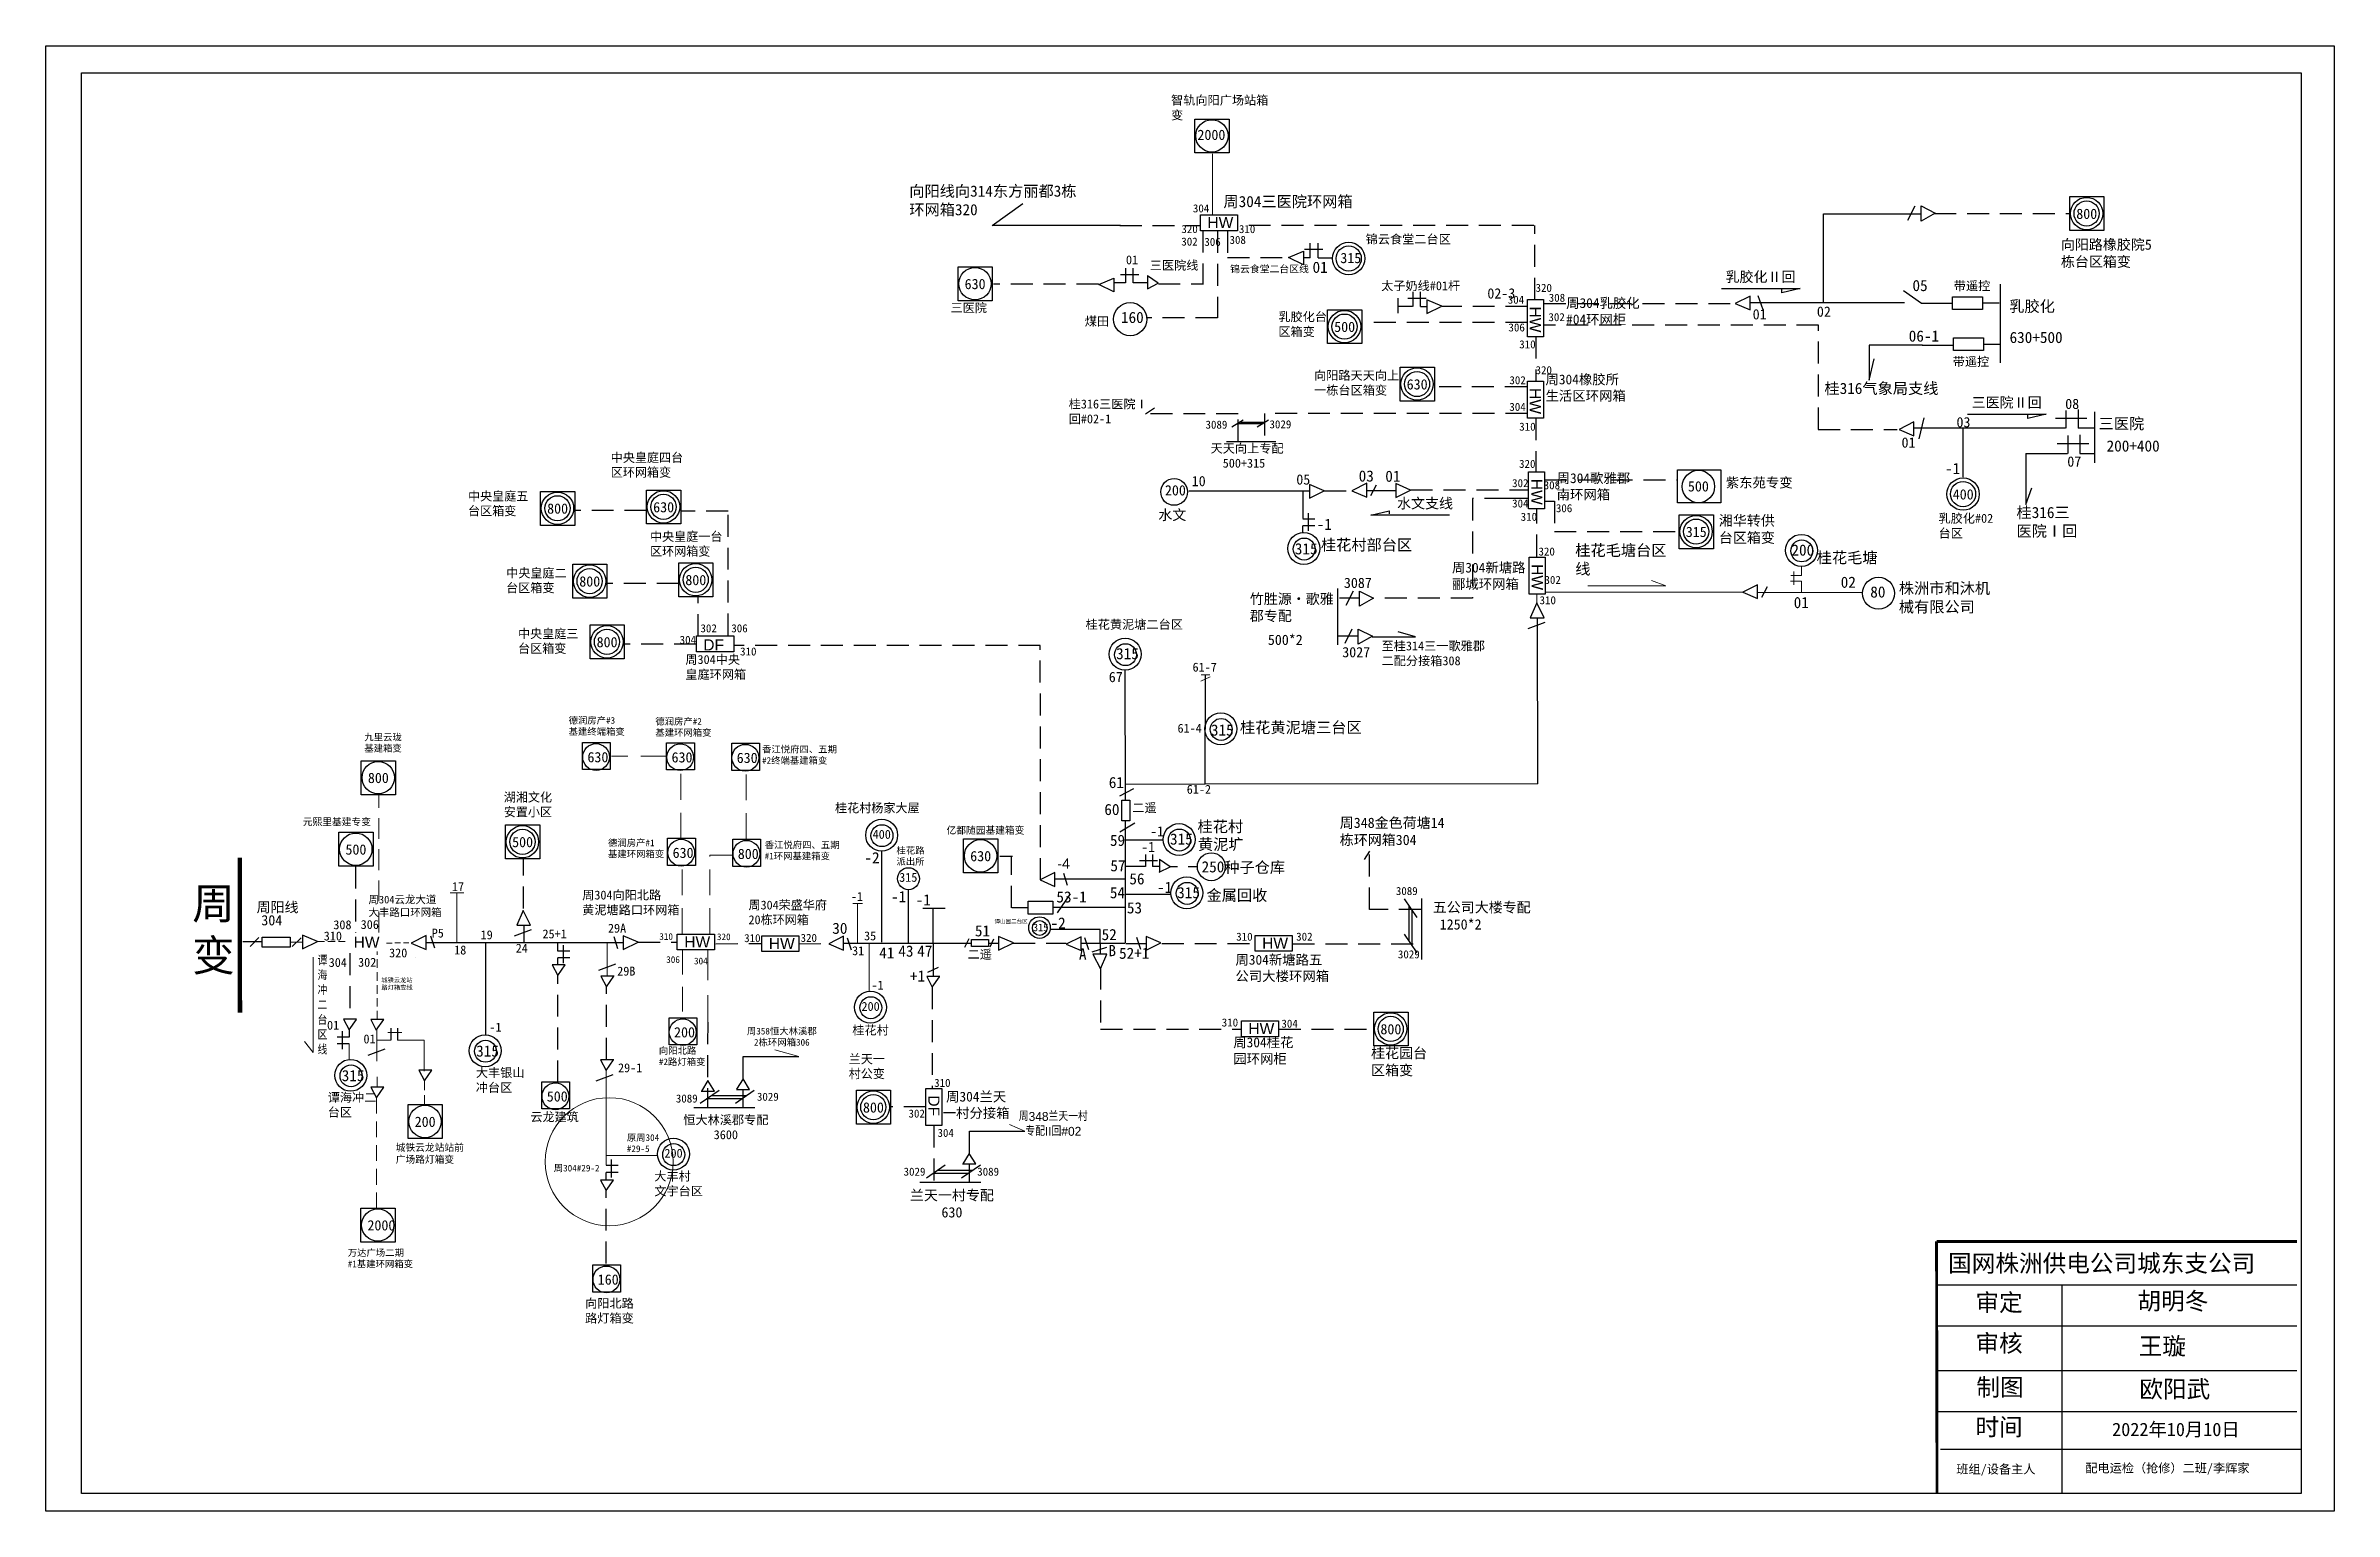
# Model space of a CAD drawing. Extents: x -53 to 460, y -66 to 263.
import ezdxf

# ---------------------------------------------------------------- set-up
doc = ezdxf.new("R2010")
doc.units = 0
doc.header["$LTSCALE"] = 0.774411
doc.linetypes.add('DASHED2', pattern=[9.525, 6.35, -3.175])
doc.layers.get('0').update_dxf_attribs({"linetype": 'CONTINUOUS'})
for name, color, linetype in [('0-RefEdit0', 7, 'CONTINUOUS'), ('Layer2', 1, 'CONTINUOUS'), ('MiniCADViewLayer', 7, 'CONTINUOUS')]:
    doc.layers.add(name, color=color, linetype=linetype)
doc.styles.add('hztxt_txtstyle_2.00_0_0', font='', dxfattribs={"height": 2, "bigfont": 'hztxt.shx'})
doc.styles.add('SimSun_txtstyle_1.50_0_0', font='simsun.ttc', dxfattribs={"height": 1.5})
doc.styles.add('SimSun_txtstyle_1.60_0_0', font='', dxfattribs={"height": 1.6})
doc.styles.add('SimSun_txtstyle_1.80_0_0', font='', dxfattribs={"height": 1.8})
doc.styles.add('SimSun_txtstyle_1.98_0_0', font='simsun.ttc', dxfattribs={"height": 1.983748})
doc.styles.add('SimSun_txtstyle_2.00_0_0', font='', dxfattribs={"height": 2})
doc.styles.add('SimSun_txtstyle_2.30_0_0', font='', dxfattribs={"height": 2.3})
doc.styles.add('SimSun_txtstyle_2.50_0_0', font='', dxfattribs={"height": 2.5})
doc.styles.add('SimSun_txtstyle_200.00_0_0200', font='simsun.ttc', dxfattribs={"height": 200})
doc.styles.add('SimSun_txtstyle_3.00_0_0', font='', dxfattribs={"height": 3})
doc.styles.add('SimSun_txtstyle_3.88_0_0', font='simsun.ttc', dxfattribs={"height": 3.884102})
doc.styles.get("Standard").update_dxf_attribs({"font": '', "height": 2.5})
doc.styles.add('字体', font='', dxfattribs={"height": 2.5})
doc.styles.add('宋体_txtstyle_0.33', font='', dxfattribs={"height": 0.327197})
doc.styles.add('宋体_txtstyle_1.00_0_0', font='SIMSUN.TTC', dxfattribs={"height": 1})
doc.styles.add('宋体_txtstyle_1.50_0_0', font='SIMSUN.TTC', dxfattribs={"height": 1.5})
doc.styles.add('宋体_txtstyle_150.00_0_0150', font='SIMSUN.TTC', dxfattribs={"height": 150})
doc.styles.add('宋体_txtstyle_2.00_0_0', font='', dxfattribs={"height": 2})
doc.styles.add('宋体_txtstyle_200.00_0_0200', font='', dxfattribs={"height": 200})
doc.styles.add('宋体_txtstyle_3.00_0_0', font='SIMSUN.TTC', dxfattribs={"height": 3})
doc.styles.get('hztxt_txtstyle_2.00_0_0').set_extended_font_data('hztxt')
doc.styles.get('SimSun_txtstyle_1.60_0_0').set_extended_font_data('SimSun')
doc.styles.get('SimSun_txtstyle_1.80_0_0').set_extended_font_data('SimSun')
doc.styles.get('SimSun_txtstyle_2.00_0_0').set_extended_font_data('SimSun')
doc.styles.get('SimSun_txtstyle_2.30_0_0').set_extended_font_data('SimSun')
doc.styles.get('SimSun_txtstyle_2.50_0_0').set_extended_font_data('SimSun')
doc.styles.get('SimSun_txtstyle_3.00_0_0').set_extended_font_data('SimSun')
doc.styles.get('Standard').set_extended_font_data('SimSun')
doc.styles.get('字体').set_extended_font_data('SimSun')
doc.styles.get('宋体_txtstyle_0.33').set_extended_font_data('宋体')
doc.styles.get('宋体_txtstyle_2.00_0_0').set_extended_font_data('宋体')
doc.styles.get('宋体_txtstyle_200.00_0_0200').set_extended_font_data('宋体')

msp = doc.modelspace()

# ---------------------------------------------------------------- texts
at = {"color": 7}
for s, insert, char_height, width, attachment_point, style in [('智轨向阳广场站箱变', (198.97, 251.56), 2, 22.5262, 1, 'SimSun_txtstyle_2.00_0_0'), ('2000', (204.88, 243.94), 2.3, 4.8377, 1, 'SimSun_txtstyle_2.30_0_0'), ('630+500', (386.98, 198.61), 2.5, 15.1529, 1, '字体'), ('{\\H1.375x;周304新塘路郦城环网箱}', (261.95, 146.85), 1.6, 17.5774, 1, 'SimSun_txtstyle_1.60_0_0'), ('02', (349.12, 143.72), 2.5, 17.4053, 1, 'SimSun_txtstyle_2.50_0_0'), ('01', (338.58, 139.17), 2.5, 17.4053, 1, 'SimSun_txtstyle_2.50_0_0'), ('周304中央皇庭环网箱', (90.05, 126.14), 2, 14.2333, 1, 'SimSun_txtstyle_2.00_0_0'), ('61-7', (203.78, 124.43), 2, 17.4053, 1, 'SimSun_txtstyle_2.00_0_0'), ('67', (185, 122.37), 2.3, 16.4292, 1, 'SimSun_txtstyle_2.30_0_0'), ('61-4', (200.41, 110.73), 2, 17.4053, 1, 'SimSun_txtstyle_2.00_0_0'), ('630', (68.1, 104.4), 2.3, 4.8377, 1, 'SimSun_txtstyle_2.30_0_0'), ('630', (86.96, 104.36), 2.3, 4.8377, 1, 'SimSun_txtstyle_2.30_0_0'), ('630', (101.57, 104.24), 2.3, 4.8377, 1, 'SimSun_txtstyle_2.30_0_0'), ('800', (18.87, 99.74), 2.3, 4.8377, 1, 'SimSun_txtstyle_2.30_0_0'), ('61-2', (202.48, 97.04), 2, 17.4053, 1, 'SimSun_txtstyle_2.00_0_0'), ('500', (13.84, 83.69), 2.3, 4.8377, 1, 'SimSun_txtstyle_2.30_0_0'), ('630', (87.2, 82.95), 2.3, 4.8377, 1, 'SimSun_txtstyle_2.30_0_0'), ('800', (101.81, 82.71), 2.3, 4.8377, 1, 'SimSun_txtstyle_2.30_0_0'), ('200', (87.52, 42.71), 2.3, 4.8377, 1, 'SimSun_txtstyle_2.30_0_0'), ('{\\fSimSun|b0|i0|c134|p2;恒大林溪郡专配\\P3600}', (99.13, 22.92), 2, 20.9689, 2, 'SimSun_txtstyle_2.00_0_0'), ('2000', (18.77, -0.58), 2.3, 4.8377, 1, 'SimSun_txtstyle_2.30_0_0'), ('160', (70.41, -12.73), 2.3, 4.8377, 1, 'SimSun_txtstyle_2.30_0_0')]:
    msp.add_mtext(s, dxfattribs=dict(at, insert=insert, char_height=char_height, width=width, attachment_point=attachment_point, style=style))
for s, insert, char_height, width, attachment_point in [('{\\C1;向阳线向314东方丽都3栋环网箱320}', (140.27, 231.42), 2.5, 39.479, 1), ('周304三医院环网箱', (210.71, 229.08), 2.5, 39.479, 1), ('锦云食堂二台区', (242.6, 220.4), 2, 22.5262, 1), ('01', (188.85, 215.76), 2, 22.5262, 1), ('向阳路橡胶院5栋台区箱变', (398.49, 219.33), 2.3, 22.727, 1), ('三医院线', (194.19, 214.54), 2, 22.5262, 1), ('锦云食堂二台区线', (212.22, 213.5), 1.576, 18.556, 1), ('01', (230.69, 214.34), 2.5, 13.7195, 1), ('三医院', (149.51, 205), 2, 22.5262, 1), ('太子奶线#01杆', (246.07, 209.95), 2, 22.5262, 1), ('{\\fSimSun|b0|i0|c134|p2;\\H1.375x;周304乳胶化#04环网柜}', (287.55, 206.17), 1.6, 17.5774, 1), ('{\\fSimSun|b0|i0|c134|p2;05}', (365.21, 210.25), 2.5, 13.7195, 1), ('煤田', (179.62, 201.99), 2, 22.5262, 1), ('160', (187.73, 203.1), 2.5, 13.3099, 1), ('{\\fSimSun|b0|i0|c134|p2;乳胶化台\\P区箱变}', (223.02, 203), 2, 22.5262, 1), ('06-1', (364.37, 198.92), 2.5, 13.7195, 1), ('向阳路天天向上一栋台区箱变', (231.03, 189.86), 2, 20.672, 1), ('{\\H1.375x;周304橡胶所生活区环网箱}', (282.92, 189.04), 1.6, 19.154, 1), ('{\\fSimSun|b0|i0|c134|p2;桂316气象局支线}', (345.47, 187.18), 2.5, 29.8762, 1), ('桂316三医院Ⅰ回#02-1', (176.01, 183.43), 2, 17.6885, 1), ('{\\fSimSun|b0|i0|c134|p2;三医院}', (406.95, 179.28), 2.5, 21.2959, 1), ('天天向上专配\\P  500+315', (207.83, 173.5), 2, 20.672, 1), ('{\\fSimSun|b0|i0|c134|p2;200+400}', (408.74, 174.27), 2.5, 14.8309, 1), ('{\\fSimSun|b0|i0|c134|p2;03}', (241.03, 167.54), 2.5, 14.5386, 1), ('{\\fSimSun|b0|i0|c134|p2;01}', (247, 167.49), 2.5, 14.5386, 1), ('{\\H1.375x;周304歌雅郡南环网箱}', (285.42, 166.9), 1.6, 17.5774, 1), ('-1', (372.49, 169.23), 2.5, 17.4053, 1), ('桂316三医院Ⅰ回', (388.54, 159.36), 2.5, 13.956, 1), ('{\\fSimSun|b0|i0|c134|p2;湘华转供\\P台区箱变}', (321.8, 157.44), 2.3, 19.0359, 1), ('{\\fSimSun|b0|i0|c134|p2;竹胜源·歌雅\\P郡专配}', (216.62, 139.9), 2.3, 28.8075, 1), ('-1', (194.25, 87.76), 2.3, 16.4292, 1), ('周348金色荷塘14栋环网箱304', (236.79, 89.68), 2.3, 23.9034, 1), ('-1', (192.26, 84.27), 2.3, 16.4292, 1), ('{\\fArial|b0|i0|c0|p32;-4}', (173.44, 80.52), 2.3, 16.4292, 1), ('五公司大楼专配\\P 1250*2', (257.64, 70.73), 2.3, 30.1431, 1), ('{\\H1.375x;周304新塘路五公司大楼环网箱}', (213.4, 58.92), 1.6, 22.341, 1), ('{\\H1.375x;周304桂花园环网柜}', (212.91, 40.39), 1.6, 14.3568, 1), ('桂花园台区箱变', (243.82, 38.04), 2.3, 13.84, 1), ('{\\fSimSun|b0|i0|c134|p2;\\H1.375x;周304兰天\\P一村分接箱}', (155.26, 25.17), 1.6, 17.5774, 5), ('{\\fSimSun|b0|i0|c134|p2;兰天一村专配\\P630}', (149.83, 6.17), 2.3, 20.9689, 2)]:
    msp.add_mtext(s, dxfattribs=dict(at, insert=insert, char_height=char_height, width=width, attachment_point=attachment_point))
at = {"linetype": 'Continuous', "attachment_point": 1}
for s, insert, char_height, width, style in [('304', (203.86, 227.2), 1.8, 5.6554, 'SimSun_txtstyle_1.80_0_0'), ('320', (201.28, 222.56), 1.8, 5.6554, 'SimSun_txtstyle_1.80_0_0'), ('{\\H0.8x;乳胶化#02台区}', (371.05, 157.8), 2.5, 12.2917, '字体'), ('桂花村部台区', (232.58, 152.1), 2.5, 23.0407, '字体'), ('桂花毛塘台区线', (289.6, 150.87), 2.5, 21.1253, 'SimSun_txtstyle_2.50_0_0'), ('桂花毛塘', (343.74, 149.23), 2.5, 21.1253, '字体'), ('302', (282.69, 143.89), 1.8, 5.6554, 'SimSun_txtstyle_1.80_0_0'), ('株洲市和沐机械有限公司', (362.15, 142.37), 2.5, 21.1253, '字体'), ('{\\fSimSun|b0|i0|c134|p2;\\H0.8x;桂花黄泥塘二台区}', (179.8, 134.01), 2.5, 24.25, '字体'), ('桂花黄泥塘三台区', (214.42, 111.16), 2.5, 29.8928, '字体'), ('元熙里基建专变', (4.27, 89.55), 1.6, 16.1015, 'SimSun_txtstyle_1.60_0_0'), ('桂花村', (204.9, 88.95), 2.5, 21.1253, '字体'), ('黄泥圹', (204.99, 84.95), 2.5, 21.1253, '字体'), ('种子仓库', (210.89, 79.78), 2.5, 21.1253, '字体'), ('金属回收', (206.91, 73.53), 2.5, 21.1253, '字体'), ('周阳线', (-6.09, 70.76), 2.3, 9.8819, '字体'), ('-2', (171.94, 67.3), 2.5, 5.7672, '字体'), ('310', (84.22, 63.78), 1.5, 5.6554, '宋体_txtstyle_1.50_0_0'), ('+1', (140.41, 55.41), 2.5, 5.7672, '字体'), ('大丰银山冲台区', (43.07, 33.51), 2, 11.0391, '字体'), ('谭海冲二台区', (9.86, 27.96), 2, 11.0391, '字体'), ('国网株洲供电公司城东支公司', (373.2, -8.3), 3.8841, 106.1887, 'SimSun_txtstyle_3.88_0_0'), ('审定', (379.33, -17.08), 3.884, 30.3756, '字体'), ('胡明冬', (415.67, -16.75), 3.884, 30.3756, 'SimSun_txtstyle_3.88_0_0'), ('审核', (379.33, -26.23), 3.884, 30.3756, '字体'), ('王璇', (415.94, -26.87), 3.884, 42.7949, 'SimSun_txtstyle_3.00_0_0'), ('制图', (379.54, -36.09), 3.884, 30.3756, '字体'), ('欧阳武', (416.09, -36.49), 3.884, 30.3756, 'SimSun_txtstyle_3.88_0_0'), ('时间', (379.33, -45), 3.884, 30.3756, '字体')]:
    msp.add_mtext(s, dxfattribs=dict(at, insert=insert, char_height=char_height, width=width, style=style))
at = {"color": 0, "attachment_point": 1}
for s, insert, char_height, width in [('800', (401.94, 226.23), 2.3, 4.8377), ('{\\fArial|b0|i0|c0|p32;HW}', (207.11, 224.39), 2.5, 4.8377), ('315', (236.92, 216.32), 2.3, 4.8377), ('630', (152.68, 210.49), 2.3, 4.8377), ('{\\fSimSun|b0|i0|c134|p2;乳胶化Ⅱ回}', (323.29, 212.11), 2.3, 16.4292), ('500', (235.54, 200.88), 2.3, 4.8377), ('{\\fSimSun|b0|i0|c134|p2;01}', (329.38, 203.7), 2.3, 16.4292), ('02', (343.78, 204.3), 2.3, 16.4292), ('630', (251.8, 187.99), 2.3, 4.8377), ('800', (59.06, 160.14), 2.3, 4.8377), ('630', (82.84, 160.45), 2.3, 4.8377), ('400', (374.24, 163.32), 2.3, 4.8377), ('315', (314.38, 154.91), 2.3, 4.8377), ('800', (66.27, 143.8), 2.3, 4.8377), ('800', (90.05, 144.11), 2.3, 4.8377), ('800', (70.16, 130.19), 2.3, 4.8377), ('{\\fArial|b0|i0|c0|p32;DF}', (94.07, 129.67), 2.5, 4.8377), ('500', (51.21, 85.36), 2.3, 4.8377), ('630', (153.93, 82.21), 2.3, 4.8377), ('{\\fArial|b0|i0|c0|p32;HW}', (15.67, 63.02), 2.5, 4.8377), ('{\\fArial|b0|i0|c0|p32;HW}', (89.81, 63.08), 2.5, 4.8377), ('{\\fArial|b0|i0|c0|p32;HW}', (108.77, 62.72), 2.5, 4.8377), ('{\\fArial|b0|i0|c0|p32;HW}', (219.38, 62.79), 2.5, 4.8377), ('{\\fArial|b0|i0|c0|p32;HW}', (216.3, 43.64), 2.5, 4.8377), ('800', (245.91, 43.4), 2.3, 4.8377), ('500', (58.98, 28.33), 2.3, 4.8377), ('800', (129.88, 25.85), 2.3, 4.8377), ('200', (29.36, 22.64), 2.3, 4.8377)]:
    msp.add_mtext(s, dxfattribs=dict(at, insert=insert, char_height=char_height, width=width))
at = {"linetype": 'Continuous', "attachment_point": 1}
for s, insert, char_height, width in [('310', (214.18, 222.56), 1.8, 5.6554), ('302', (201.26, 219.75), 1.8, 5.6554), ('306', (206.43, 219.69), 1.8, 5.6554), ('308', (212.07, 220.13), 1.8, 5.6554), ('304', (274.46, 206.72), 1.8, 5.6554), ('320', (280.69, 209.38), 1.8, 5.6554), ('308', (283.65, 207.16), 1.8, 5.6554), ('乳胶化', (386.91, 205.6), 2.5, 18.1385), ('306', (274.62, 200.5), 1.8, 5.6554), ('302', (283.58, 202.81), 1.8, 5.6554), ('310', (277.04, 196.71), 1.8, 5.6554), ('320', (280.69, 190.92), 1.8, 5.6554), ('302', (274.83, 188.67), 1.8, 5.6554), ('304', (274.82, 182.69), 1.8, 5.6554), ('3089', (206.69, 178.7), 1.8, 5.6554), ('3029', (221.03, 178.78), 1.8, 5.6554), ('310', (277.04, 178.25), 1.8, 5.6554), ('中央皇庭四台区环网箱变', (73.33, 171.4), 1.9837, 16.4927), ('320', (277, 169.91), 1.8, 5.6554), ('302', (275.44, 165.59), 1.8, 5.6554), ('308', (282.52, 165.12), 1.8, 5.6554), ('中央皇庭五台区箱变', (41.32, 162.76), 1.984, 14.1143), ('304', (275.44, 161.04), 1.8, 5.6554), ('306', (285.25, 159.97), 1.8, 5.6554), ('中央皇庭一台区环网箱变', (82.13, 153.7), 1.9837, 16.4927), ('-1', (231.62, 156.71), 2.5, 5.6554), ('310', (277.36, 158.04), 1.8, 5.6554), ('315', (226.72, 151.22), 2.5, 5.6554), ('320', (281.35, 150.25), 1.8, 5.6554), ('200', (338.07, 150.93), 2.5, 5.6554), ('中央皇庭二台区箱变', (49.89, 145.51), 1.984, 14.0011), ('310', (281.59, 139.33), 1.8, 5.6554), ('80', (355.75, 141.54), 2.5, 5.6554), ('中央皇庭三台区箱变', (52.54, 131.91), 1.984, 14.4541), ('315', (186.64, 127.71), 2.5, 5.6554), ('315', (207.9, 110.57), 2.5, 5.6554), ('61', (185, 98.82), 2.5, 15.0773), ('湖湘文化\\P安置小区', (49.34, 95.24), 1.984, 19.8904), ('桂花村杨家大屋', (123.63, 92.84), 1.984, 19.8904), ('60', (184, 92.77), 2.5, 15.0773), ('亿都随园基建箱变', (148.62, 87.65), 1.6, 19.8904), ('59', (185.26, 85.84), 2.5, 5.6554), ('315', (198.72, 86.13), 2.5, 5.6554), ('57', (185.36, 80.15), 2.5, 5.6554), ('56', (189.61, 77.22), 2.5, 5.6554), ('250', (205.81, 79.91), 2.5, 5.6554), ('-1', (141.69, 72.5), 2.5, 5.6554), ('-1', (195.8, 75.31), 2.5, 5.6554), ('3089', (249.37, 74.13), 1.8, 5.6554), ('周304荣盛华府20栋环网箱', (104.22, 71.08), 1.9837, 19.8904), ('谭山园二台区', (159.39, 66.87), 0.884, 10.9936), ('310', (103.24, 63.57), 1.8, 5.6554), ('320', (115.89, 63.62), 1.8, 5.6554), ('310', (213.58, 63.89), 1.8, 5.6554), ('302', (227.02, 63.9), 1.8, 5.6554), ('47', (142.05, 61.02), 2.5, 5.6554), ('3029', (249.83, 59.93), 1.8, 5.6554), ('310', (210.33, 44.65), 1.8, 5.6554), ('304', (223.71, 44.39), 1.8, 5.6554), ('315', (43.15, 38.6), 2.5, 5.6554), ('{\\fSimSun|b0|i0|c134|p2;兰天一\\P村公变}', (126.69, 36.55), 1.9837, 19.8904), ('315', (13, 33.09), 2.5, 5.6554), ('310', (145.84, 31.11), 1.8, 5.6554), ('3089', (87.92, 27.6), 1.8, 5.6554), ('3029', (106.1, 28), 1.8, 5.6554), ('云龙建筑', (55.32, 23.56), 1.984, 19.8904), ('城铁云龙站站前广场路灯箱变', (25.11, 16.52), 1.6, 16.1015), ('304', (146.59, 19.9), 1.8, 5.6554), ('3029', (138.99, 11.2), 1.8, 5.6554), ('3089', (155.5, 11.2), 1.8, 5.6554)]:
    msp.add_mtext(s, dxfattribs=dict(at, insert=insert, char_height=char_height, width=width))
at = {"attachment_point": 1}
for s, insert, char_height, width in [('02-3', (269.89, 208.38), 2.3, 16.4292), ('{\\fSimSun|b0|i0|c134|p2;三医院Ⅱ回}', (378.49, 183.94), 2.3, 16.4292), ('{\\fSimSun|b0|i0|c134|p2;08}', (399.46, 183.62), 2.3, 16.4292), ('{\\fSimSun|b0|i0|c134|p2;01}', (362.76, 174.95), 2.3, 16.4292), ('03', (375.08, 179.5), 2.3, 16.4292), ('07', (399.93, 170.68), 2.3, 16.4292), ('200', (197.59, 164.23), 2.3, 4.8377), ('{\\fSimSun|b0|i0|c134|p2;10}', (203.6, 166.3), 2.3, 4.8377), ('{\\fSimSun|b0|i0|c134|p2;05}', (227.05, 166.66), 2.3, 4.8377), ('500', (314.86, 165.12), 2.3, 4.8377), ('{\\fSimSun|b0|i0|c134|p2;水文支线}', (249.64, 161.31), 2.3, 16.4292), ('{\\fSimSun|b0|i0|c134|p2;水文}', (196.11, 158.71), 2.3, 16.4292), ('{\\fSimSun|b0|i0|c134|p2;3087}', (237.72, 143.48), 2.3, 10.9633), ('{\\fSimSun|b0|i0|c134|p2;500*2}', (220.67, 130.71), 2.3, 19.0133), ('{\\fSimSun|b0|i0|c134|p2;至桂314三一歌雅郡二配分接箱308}', (246.17, 129.19), 2, 23.5152), ('{\\fSimSun|b0|i0|c134|p2;3027}', (237.35, 127.94), 2.3, 10.9633), ('304', (-5.02, 67.83), 2.3, 16.4292)]:
    msp.add_mtext(s, dxfattribs=dict(at, insert=insert, char_height=char_height, width=width))
at = {"attachment_point": 1, "style": '字体'}
for s, insert, char_height, width in [('带遥控', (374.48, 209.93), 2, 16.4292), ('带遥控', (374.23, 192.95), 2, 16.4292), ('{\\fSimSun|b0|i0|c134|p2;\\H0.88x;紫东苑专变}', (323.35, 165.91), 2.5, 19.2429), ('周\\P变', (-20.53, 73.95), 7, 37.195)]:
    msp.add_mtext(s, dxfattribs=dict(at, insert=insert, char_height=char_height, width=width))
at = {"color": 0, "char_height": 2.5, "width": 4.8377, "attachment_point": 1, "rotation": 270}
for s, insert in [('{\\fArial|b0|i0|c0|p32;HW}', (281.91, 204.29)), ('{\\fArial|b0|i0|c0|p32;HW}', (281.91, 186)), ('{\\fArial|b0|i0|c0|p32;HW}', (282.23, 165.66)), ('{\\fArial|b0|i0|c0|p32;HW}', (282.35, 146.53)), ('{\\fArial|b0|i0|c0|p32;DF}', (147.04, 27.41))]:
    msp.add_mtext(s, dxfattribs=dict(at, insert=insert))
at = {"color": 0, "linetype": 'Continuous', "attachment_point": 1}
for s, insert, char_height, width in [('304', (88.78, 130.44), 1.8, 5.6554), ('302', (93.44, 133.04), 1.8, 5.6554), ('306', (100.36, 133.04), 1.8, 5.6554), ('310', (102.33, 127.84), 1.8, 5.6554), ('-2', (130.21, 81.94), 2.5, 5.6554), ('54', (185.24, 74.11), 2.5, 5.6554), ('315', (200.34, 74.12), 2.5, 5.6554), ('19', (44.15, 64.41), 2, 5.6554), ('25+1', (58.02, 64.61), 2, 5.6554), ('315', (168, 65.91), 1.689, 3.8197), ('24', (52.02, 61.41), 2, 5.6554), ('41', (133.52, 60.62), 2.5, 5.6554), ('A', (178.31, 60.34), 2.5, 5.6554), ('B', (184.92, 61.12), 2.5, 5.6554), ('-1', (46.11, 43.71), 2, 5.6554)]:
    msp.add_mtext(s, dxfattribs=dict(at, insert=insert, char_height=char_height, width=width))
at = {"color": 7, "linetype": 'DASHED2', "lineweight": 0, "ltscale": 0.947862, "insert": (18.07, 108.47), "char_height": 1.5, "attachment_point": 1, "style": '宋体_txtstyle_1.50_0_0'}
msp.add_mtext('九里云珑^M^J基建箱变', dxfattribs=at)
at = {"color": 7, "linetype": 'DASHED2', "lineweight": 0, "ltscale": 1.178576, "char_height": 1.5, "attachment_point": 1}
for s, insert, style in [('德润房产#3^M^J基建终端箱变', (63.87, 112.24), '宋体_txtstyle_1.50_0_0'), ('德润房产#2^M^J基建环网箱变', (83.32, 112.01), '宋体_txtstyle_1.50_0_0'), ('香江悦府四、五期^M^J#2终端基建箱变', (107.25, 105.76), '宋体_txtstyle_1.50_0_0'), ('德润房产#1^M^J基建环网箱变', (72.71, 84.78), '宋体_txtstyle_150.00_0_0150'), ('香江悦府四、五期^M^J#1环网基建箱变', (107.84, 84.31), '宋体_txtstyle_150.00_0_0150')]:
    msp.add_mtext(s, dxfattribs=dict(at, insert=insert, style=style))
at = {"color": 2, "linetype": 'Continuous', "true_color": 0xffff00, "insert": (190.3, 92.86), "char_height": 1.984, "width": 19.8904, "attachment_point": 1, "style": 'SimSun_txtstyle_1.98_0_0'}
msp.add_mtext('二遥', dxfattribs=at)
at = {"color": 7, "linetype": 'Continuous', "attachment_point": 1}
for s, insert, char_height, width, style in [('400', (132.05, 86.94), 2, 5.6554, 'SimSun_txtstyle_2.00_0_0'), ('315', (138, 77.29), 2, 5.6554, 'SimSun_txtstyle_2.00_0_0'), ('-1', (127.18, 73.01), 2, 5.6554, 'SimSun_txtstyle_2.00_0_0'), ('-1', (136.16, 73.2), 2.5, 5.6554, 'SimSun_txtstyle_2.50_0_0'), ('308', (11.12, 66.66), 2, 5.6554, 'SimSun_txtstyle_2.00_0_0'), ('306', (17.25, 66.72), 2, 5.6554, 'SimSun_txtstyle_2.00_0_0'), ('29A', (72.7, 65.89), 2, 5.6554, 'SimSun_txtstyle_2.00_0_0'), ('30', (123, 66.12), 2.5, 5.6554, 'SimSun_txtstyle_2.50_0_0'), ('35', (130.12, 64.17), 2, 5.6554, 'SimSun_txtstyle_2.00_0_0'), ('31', (127.44, 60.84), 2, 5.6554, 'SimSun_txtstyle_2.00_0_0'), ('43', (137.81, 61.01), 2.5, 5.6554, 'SimSun_txtstyle_2.50_0_0'), ('29B', (74.77, 56.27), 2, 5.6554, 'SimSun_txtstyle_2.00_0_0'), ('-1', (131.78, 53.14), 2, 5.6554, 'SimSun_txtstyle_2.00_0_0'), ('200', (129.55, 48.36), 2, 5.6554, 'SimSun_txtstyle_2.00_0_0'), ('200', (85.36, 15.43), 2, 5.6554, 'SimSun_txtstyle_2.00_0_0'), ('2022年10月10日', (409.97, -45.99), 3, 30.3756, '宋体_txtstyle_3.00_0_0')]:
    msp.add_mtext(s, dxfattribs=dict(at, insert=insert, char_height=char_height, width=width, style=style))
at = {"color": 7, "linetype": 'Continuous', "lineweight": 0, "ltscale": 0.607603, "insert": (137.39, 83.08), "char_height": 1.5, "attachment_point": 1, "style": 'SimSun_txtstyle_1.50_0_0'}
msp.add_mtext('桂花路^M^J派出所', dxfattribs=at)
at = {"color": 7, "linetype": 'Continuous', "lineweight": 0, "ltscale": 1.473783, "insert": (37.72, 75.21), "char_height": 2, "attachment_point": 1, "style": '宋体_txtstyle_200.00_0_0200'}
msp.add_mtext('17', dxfattribs=at)
at = {"color": 7, "linetype": 'DASHED2', "lineweight": 0, "ltscale": 1.344717, "insert": (66.92, 73.33), "char_height": 2, "attachment_point": 1, "style": '宋体_txtstyle_200.00_0_0200'}
msp.add_mtext('周304向阳北路^M^J黄泥塘路口环网箱', dxfattribs=at)
at = {"color": 7, "linetype": 'Continuous', "true_color": 0xffffff, "char_height": 2, "width": 5.6554, "attachment_point": 1}
for s, insert in [('310', (8.97, 64.14)), ('304', (10.08, 58.21)), ('302', (16.67, 58.25)), ('320', (23.62, 60.35)), ('18', (38.21, 61))]:
    msp.add_mtext(s, dxfattribs=dict(at, insert=insert))
at = {"color": 7, "linetype": 'DASHED2', "lineweight": 0, "ltscale": 0.672878, "insert": (33.18, 64.8), "char_height": 2, "attachment_point": 1, "style": '宋体_txtstyle_200.00_0_0200'}
msp.add_mtext('P5', dxfattribs=at)
at = {"color": 7, "linetype": 'DASHED2', "lineweight": 0, "ltscale": 1.122152, "char_height": 1.5, "attachment_point": 1}
for s, insert, style in [('320', (97.14, 63.72), '宋体_txtstyle_1.50_0_0'), ('306', (85.77, 58.61), '宋体_txtstyle_150.00_0_0150'), ('304', (92, 58.29), '宋体_txtstyle_1.50_0_0'), ('向阳北路^M^J#2路灯箱变', (84.12, 38.19), '宋体_txtstyle_1.50_0_0')]:
    msp.add_mtext(s, dxfattribs=dict(at, insert=insert, style=style))
at = {"color": 2, "linetype": 'DASHED2', "lineweight": 0, "ltscale": 0.695789, "true_color": 0xffff00, "insert": (7.58, 58.58), "char_height": 2, "attachment_point": 1, "style": 'hztxt_txtstyle_2.00_0_0'}
msp.add_mtext('谭^M^J海^M^J冲^M^J二^M^J台^M^J区^M^J线', dxfattribs=at)
at = {"color": 2, "linetype": 'DASHED2', "lineweight": 0, "ltscale": 2.340144, "true_color": 0xffff00, "insert": (153.33, 60.04), "char_height": 2, "attachment_point": 1, "style": '宋体_txtstyle_2.00_0_0'}
msp.add_mtext('二遥', dxfattribs=at)
at = {"color": 2, "linetype": 'Continuous', "lineweight": 0, "ltscale": 1.442929, "true_color": 0xffff00, "insert": (21.89, 53.77), "char_height": 1, "width": 7.4748, "attachment_point": 1, "style": '宋体_txtstyle_1.00_0_0'}
msp.add_mtext('城铁云龙站路灯箱变线', dxfattribs=at)
at = {"color": 7, "linetype": 'Continuous', "lineweight": 0, "ltscale": 1.289356, "insert": (9.71, 44.15), "char_height": 2, "attachment_point": 1, "style": '宋体_txtstyle_2.00_0_0'}
msp.add_mtext('01', dxfattribs=at)
at = {"color": 2, "true_color": 0xffff00, "width": 17.5774, "attachment_point": 5}
for s, insert, char_height, style in [('周358恒大林溪郡^M^J2栋环网箱306', (111.69, 40.48), 1.5, '宋体_txtstyle_1.50_0_0'), ('周348兰天一村^M^J专配II回#02', (172.56, 21), 2, 'hztxt_txtstyle_2.00_0_0')]:
    msp.add_mtext(s, dxfattribs=dict(at, insert=insert, char_height=char_height, style=style))
at = {"color": 7, "linetype": 'Continuous', "lineweight": 0, "ltscale": 0.501379, "insert": (127.5, 43.04), "char_height": 2, "attachment_point": 1, "style": '宋体_txtstyle_200.00_0_0200'}
msp.add_mtext('桂花村', dxfattribs=at)
at = {"color": 7, "linetype": 'Continuous', "lineweight": 0, "ltscale": 0.865757, "insert": (17.88, 41.06), "char_height": 2, "attachment_point": 1, "style": '宋体_txtstyle_200.00_0_0200'}
msp.add_mtext('01', dxfattribs=at)
at = {"color": 7, "linetype": 'Continuous', "lineweight": 0, "ltscale": 1.526675, "char_height": 2, "attachment_point": 1}
for s, insert, style in [('29-1', (74.96, 34.59), '宋体_txtstyle_200.00_0_0200'), ('大丰村^M^J文宇台区', (83.09, 10.3), '宋体_txtstyle_2.00_0_0'), ('向阳北路^M^J路灯箱变', (67.58, -18.21), '宋体_txtstyle_200.00_0_0200')]:
    msp.add_mtext(s, dxfattribs=dict(at, insert=insert, style=style))
at = {"linetype": 'DASHED2', "insert": (140.09, 24.23), "char_height": 1.8, "width": 5.6554, "attachment_point": 1}
msp.add_mtext('302', dxfattribs=at)
at = {"color": 1, "linetype": 'Continuous', "lineweight": 0, "ltscale": 1.526675, "true_color": 0xff0000, "char_height": 1.5, "attachment_point": 1, "style": '宋体_txtstyle_1.50_0_0'}
for s, insert in [('原周304^M^J#29-5', (76.93, 18.69)), ('周304#29-2', (60.55, 11.85))]:
    msp.add_mtext(s, dxfattribs=dict(at, insert=insert))
at = {"color": 7, "linetype": 'DASHED2', "lineweight": 0, "ltscale": 1.110614, "insert": (14.35, -7.13), "char_height": 1.5, "attachment_point": 1, "style": '宋体_txtstyle_1.50_0_0'}
msp.add_mtext('万达广场二期^M^J#1基建环网箱变', dxfattribs=at)
at = {"color": 7, "linetype": 'Continuous', "lineweight": 0, "ltscale": 1.174857, "char_height": 2, "attachment_point": 1, "style": 'SimSun_txtstyle_200.00_0_0200'}
for s, insert in [('班组/设备主人', (375.05, -55.4)), ('配电运检（抢修）二班/李辉家', (403.96, -55.15))]:
    msp.add_mtext(s, dxfattribs=dict(at, insert=insert))
at = {"layer": 'Layer2', "color": 1, "linetype": 'Continuous', "char_height": 2.5, "width": 5.6554, "attachment_point": 1}
for s, insert in [('{\\C0;53-1}', (173.25, 73.16)), ('{\\C0;53}', (189.06, 70.71))]:
    msp.add_mtext(s, dxfattribs=dict(at, insert=insert))
at = {"layer": 'Layer2', "color": 0, "linetype": 'Continuous', "char_height": 2.5, "width": 5.6554, "attachment_point": 1}
for s, insert in [('51', (154.98, 65.56)), ('52', (183.39, 64.72)), ('52+1', (187.3, 60.53))]:
    msp.add_mtext(s, dxfattribs=dict(at, insert=insert))
at = {"layer": 'MiniCADViewLayer', "color": 7, "linetype": 'Continuous', "true_color": 0xffffff, "insert": (19, 72.17), "char_height": 1.7174, "attachment_point": 1, "style": '宋体_txtstyle_0.33'}
msp.add_mtext('周304云龙大道^J大丰路口环网箱', dxfattribs=at)

# ---------------------------------------------------------------- linework, layer by layer
at = {"color": 7, "linetype": 'Continuous', "lineweight": 0, "ltscale": 0.931907}
msp.add_line((208.27, 224.86), (208.27, 238.54), dxfattribs=at)
at = {"color": 0}
for p, q in [((158.83, 222.49), (165.75, 227.4)), ((187.64, 222.49), (158.83, 222.49)), ((345.24, 205.18), (345.24, 225.06)), ((345.24, 225.06), (367.07, 225.06)), ((330.57, 206.78), (331.65, 203.62)), ((193.27, 180.2), (195.28, 181.54)), ((215.13, 178.78), (212.62, 177.27)), ((214.04, 178.07), (219.58, 178.07)), ((214.52, 178.36), (220.07, 178.36)), ((220.8, 178.78), (218.29, 177.27)), ((376.47, 176.86), (376.47, 166.06)), ((211.43, 174.01), (222.47, 174.01)), ((228.5, 162.98), (228.5, 156.73)), ((242.83, 163.01), (249.36, 163.01)), ((188.72, 97.19), (206.64, 97.23)), ((243.43, 82.14), (242.28, 80.29)), ((174.81, 77.22), (175.67, 74.52)), ((188.5, 75.92), (172.87, 75.92)), ((176.34, 72.61), (173.41, 68.31)), ((143.28, 69.38), (148.29, 69.38)), ((172.43, 69.62), (188.77, 69.62)), ((252.35, 61.89), (252.35, 69.75)), ((253, 61.05), (253, 68.89)), ((-4.85, 61.8), (-9.18, 61.8)), ((32.9, 63.15), (33.77, 60.46)), ((45.27, 61.65), (45.22, 40.99)), ((53.86, 65.34), (53.86, 61.72)), ((74.94, 60.26), (74.07, 62.96)), ((126.34, 62.75), (127.21, 60.06)), ((183.09, 64.6), (171.84, 64.6)), ((179.55, 62.84), (180.42, 60.15)), ((183.05, 61.44), (183.05, 64.6)), ((192.19, 60.08), (191.32, 62.78)), ((145.62, 61.43), (145.62, 54.04)), ((181.31, 59.6), (184.55, 60.63)), ((183.05, 61.53), (183.05, 59.1)), ((188.83, 61.49), (193.41, 61.49)), ((14.65, 42.09), (14.65, 40.47)), ((103.04, 31.18), (103.04, 36.1)), ((103.04, 36.1), (115.49, 36.1)), ((95.09, 26.71), (102.93, 26.71)), ((95.92, 27.37), (103.79, 27.37)), ((153.74, 14.43), (153.74, 19.35)), ((153.74, 19.35), (166.19, 19.35)), ((146.62, 10.62), (154.49, 10.62)), ((145.79, 9.97), (153.63, 9.97))]:
    msp.add_line(p, q, dxfattribs=at)
at = {"linetype": 'Continuous'}
for p, q in [((364.19, 223.68), (365.82, 226.88)), ((225.33, 215.3), (228.66, 216.73)), ((228.66, 216.73), (228.66, 213.64)), ((232.99, 217.09), (228.86, 217.09)), ((230.13, 215.18), (230.13, 218.52)), ((231.88, 218.52), (231.88, 215.18)), ((182.78, 209.24), (186.11, 210.67)), ((186.11, 210.67), (186.11, 207.58)), ((187.62, 211.48), (191.75, 211.48)), ((188.73, 212.91), (188.73, 209.57)), ((190.48, 209.57), (190.48, 212.91)), ((228.66, 213.64), (225.33, 215.3)), ((231.92, 215.18), (235.11, 215.18)), ((186.11, 207.58), (182.78, 209.24)), ((188.73, 209.57), (186.19, 209.57)), ((192.07, 209.57), (190.48, 209.57)), ((249.79, 206.13), (249.79, 202.79)), ((252.03, 206.18), (256.16, 206.18)), ((253.14, 207.61), (253.14, 204.27)), ((254.89, 204.27), (254.89, 207.61)), ((259.68, 204.39), (256.35, 205.82)), ((256.35, 205.82), (256.35, 202.72)), ((363.19, 207.87), (367.23, 205.02)), ((384.95, 191.65), (384.95, 209.27)), ((253.09, 204.27), (249.91, 204.27)), ((256.35, 202.72), (259.68, 204.39)), ((363.42, 205.12), (328.9, 205.12)), ((367.23, 205.02), (374.14, 205.02)), ((380.93, 205.09), (384.67, 205.09)), ((367.43, 195.64), (355.48, 195.64)), ((355.48, 195.64), (355.48, 187.79)), ((367.38, 195.64), (374.28, 195.64)), ((381.16, 195.86), (384.9, 195.86)), ((377.57, 180.14), (395.21, 180.14)), ((395.21, 180.14), (391.1, 179.18)), ((391.1, 179.18), (391.1, 179.9)), ((406, 180.67), (406, 169.26)), ((365.52, 178.41), (362.19, 176.74)), ((362.19, 176.74), (365.52, 175.32)), ((399.55, 177.03), (365.49, 177.03)), ((365.52, 175.32), (365.52, 178.41)), ((405.85, 177.03), (402.33, 177.03)), ((390.6, 171.32), (400.01, 171.32)), ((402.76, 171.32), (405.85, 171.32)), ((233.33, 162.98), (230, 164.41)), ((230, 164.41), (230, 161.32)), ((242.83, 164.66), (239.5, 162.99)), ((242.83, 161.57), (242.83, 164.66)), ((243.77, 161.93), (245.04, 164.3)), ((249.36, 164.57), (249.36, 161.48)), ((252.69, 163.14), (249.36, 164.57)), ((312.53, 160.27), (312.53, 167.66)), ((312.53, 167.66), (322.24, 167.66)), ((322.24, 167.66), (322.24, 160.27)), ((230, 161.32), (233.33, 162.98)), ((239.5, 162.99), (242.83, 161.57)), ((249.36, 161.48), (252.69, 163.14)), ((322.24, 160.27), (312.53, 160.27)), ((243.78, 157.54), (247.88, 158.5)), ((261.41, 157.54), (243.78, 157.54)), ((247.88, 158.5), (247.88, 157.78)), ((236.37, 128.4), (236.37, 141.09)), ((241.19, 138.9), (236.72, 138.9)), ((238.25, 137.34), (239.88, 140.54)), ((330.46, 141.89), (327.14, 140.22)), ((327.14, 140.22), (330.46, 138.79)), ((330.44, 140.21), (354.06, 140.15)), ((330.46, 138.79), (330.46, 141.89)), ((331.4, 139.15), (332.67, 141.53)), ((279.05, 132.11), (282.85, 133.53)), ((280.95, 137.81), (279.52, 134.49)), ((279.52, 134.49), (282.62, 134.49)), ((282.62, 134.49), (280.95, 137.81)), ((281.24, 97.23), (281.12, 134.4)), ((240.91, 130.37), (236.44, 130.37)), ((237.97, 128.81), (239.6, 132.01)), ((188.78, 93.56), (188.68, 122.76)), ((206.64, 97.23), (206.69, 121.74)), ((190.53, 96.12), (187.41, 94.48)), ((190.87, 88.43), (187.47, 86.45)), ((188.77, 61.52), (188.72, 89.03)), ((188.81, 84.74), (197.29, 84.74)), ((172.93, 77.37), (169.61, 75.7)), ((172.93, 74.27), (172.93, 77.37)), ((188.83, 72.52), (199.01, 72.52)), ((251.21, 71.49), (254.11, 67.27)), ((255.13, 71.58), (255.13, 57.88)), ((-7.56, 60.81), (-5.58, 62.79)), ((1.9, 60.77), (3.88, 62.75)), ((31.94, 61.68), (76.12, 61.66)), ((251.21, 63.57), (254.11, 59.35)), ((125.54, 61.53), (154.19, 61.5)), ((146.77, 56.11), (144.36, 54.95)), ((97.61, 28.51), (93.39, 25.61)), ((105.52, 28.51), (101.31, 25.61)), ((105.61, 24.59), (91.92, 24.59)), ((148.31, 11.76), (144.09, 8.86)), ((156.22, 11.76), (152.01, 8.86)), ((156.31, 7.84), (142.62, 7.84)), ((370.66, -15.06), (451.4, -15.06)), ((398.68, -15.07), (398.68, -61.86)), ((370.66, -24.26), (451.4, -24.26)), ((370.66, -34.29), (451.4, -34.29)), ((370.66, -43.49), (451.4, -43.49)), ((371.46, -51.89), (452.21, -51.89))]:
    msp.add_line(p, q, dxfattribs=at)
at = {"linetype": 'DASHED2'}
for p, q in [((187.46, 222.48), (205.51, 222.48)), ((206.06, 221.31), (206.06, 209.28)), ((209.37, 221.23), (209.37, 201.72)), ((211.61, 221.26), (211.61, 215.3)), ((280.3, 222.48), (213.91, 222.48)), ((280.51, 205.83), (280.51, 222.44)), ((370.08, 225.13), (400.35, 225.13)), ((211.61, 215.3), (225.32, 215.3)), ((182.69, 209.28), (159.13, 209.28)), ((196.12, 209.38), (206.24, 209.38)), ((209.37, 201.72), (193.38, 201.72)), ((278.86, 200.68), (242.42, 200.68)), ((278.9, 204.27), (259.77, 204.27)), ((344.16, 200.14), (282.55, 200.14)), ((282.56, 204.95), (325.47, 204.95)), ((344.16, 176.74), (344.16, 200.14)), ((280.75, 197.53), (280.75, 187.56)), ((278.73, 186.31), (257.66, 186.31)), ((214.02, 180.2), (193.27, 180.2)), ((214.02, 174.01), (214.02, 180.2)), ((278.86, 180.28), (219.88, 180.28)), ((219.88, 180.28), (219.88, 174.01)), ((280.75, 179.23), (280.75, 167.22)), ((344.05, 176.72), (361.77, 176.72)), ((282.77, 165.46), (312.48, 165.46)), ((274.13, 161.23), (266.58, 161.23)), ((266.58, 161.23), (266.58, 138.86)), ((282.72, 160.65), (284.92, 160.65)), ((284.92, 160.65), (284.92, 153.87)), ((81.35, 158.53), (65.26, 158.53)), ((99.66, 158.43), (89.16, 158.43)), ((99.66, 130.54), (99.66, 158.43)), ((280.98, 148.24), (280.98, 158.79)), ((284.92, 153.87), (312.08, 153.87)), ((88.56, 142.19), (72.47, 142.19)), ((92.94, 130.42), (92.94, 139.12)), ((266.58, 138.86), (244.52, 138.86)), ((92.45, 128.58), (76.36, 128.58)), ((169.64, 128.31), (100.96, 128.31)), ((243.43, 69.09), (243.43, 82.14)), ((254.99, 69.09), (243.43, 69.09)), ((79.47, 61.78), (88.26, 61.78)), ((96.91, 61.42), (107.2, 61.43)), ((196.89, 61.48), (217.83, 61.48)), ((226.2, 61.42), (255.03, 61.42)), ((61.43, 30.31), (61.43, 54.28)), ((72.39, 35.41), (72.39, 51.76)), ((145.43, 51.65), (145.43, 29.1)), ((183.17, 56.03), (183.17, 42.28)), ((95.06, 43.81), (95.04, 24.59)), ((183.17, 42.28), (214.65, 42.28)), ((223.11, 42.27), (244.2, 42.27)), ((102.96, 28.75), (102.96, 24.59)), ((143.96, 24.82), (136.08, 24.82)), ((145.74, 20.65), (145.74, 7.84)), ((153.66, 12.01), (153.66, 7.84)), ((72.28, -10.3), (72.28, 6.05))]:
    msp.add_line(p, q, dxfattribs=at)
at = {"color": 0, "linetype": 'Continuous'}
for p, q in [((193.68, 211.22), (193.68, 208.29)), ((196.07, 209.55), (193.7, 211.19)), ((193.72, 209.6), (192.13, 209.6)), ((193.68, 208.29), (196.07, 209.55)), ((322.37, 208.32), (340.01, 208.32)), ((328.8, 206.62), (325.47, 204.95)), ((328.8, 203.52), (328.8, 206.62)), ((340.01, 208.32), (335.9, 207.35)), ((335.9, 207.35), (335.9, 208.07)), ((325.47, 204.95), (328.8, 203.52)), ((399.61, 180.99), (399.61, 177)), ((402.33, 181.19), (402.33, 177)), ((404.33, 179.17), (397.25, 179.17)), ((400.03, 175.34), (400.03, 171.35)), ((402.75, 175.54), (402.75, 171.35)), ((404.75, 173.52), (397.67, 173.52)), ((228.52, 153.51), (228.52, 155.1)), ((231.21, 156.64), (228.53, 156.64)), ((231.21, 155.1), (228.53, 155.1)), ((229.76, 153.97), (229.76, 157.98)), ((134.07, 82.18), (134.06, 61.77)), ((193.25, 78.71), (188.76, 78.71)), ((195.93, 79.98), (191.91, 79.98)), ((193.25, 81.42), (193.25, 78.75)), ((194.8, 81.42), (194.8, 78.75)), ((196.38, 78.73), (194.8, 78.73)), ((196.26, 77.44), (198.74, 78.68)), ((196.35, 80.36), (196.35, 77.42)), ((198.74, 78.68), (196.37, 80.32)), ((200.4, 78.68), (198.73, 78.68)), ((204.86, 78.68), (202.78, 78.68)), ((140.02, 73.44), (140.01, 61.49)), ((169.61, 75.7), (172.93, 74.27)), ((55.35, 65.54), (53.68, 68.86)), ((145.62, 61.43), (145.62, 69.38)), ((4.21, 63.35), (4.21, 60.25)), ((7.54, 61.92), (4.21, 63.35)), ((4.21, 60.25), (7.54, 61.92)), ((31.94, 63.23), (28.61, 61.56)), ((31.94, 60.14), (31.94, 63.23)), ((61.46, 59.75), (61.46, 61.68)), ((79.45, 61.78), (76.12, 63.21)), ((76.12, 63.21), (76.12, 60.12)), ((76.12, 60.12), (79.45, 61.78)), ((125.54, 63.08), (122.21, 61.42)), ((125.54, 59.99), (125.54, 63.08)), ((153.64, 62.5), (152.64, 60.56)), ((159.14, 62.45), (158.36, 60.62)), ((163.6, 61.62), (160.27, 63.05)), ((160.27, 63.05), (160.27, 59.95)), ((160.27, 59.95), (163.6, 61.62)), ((178.79, 62.99), (175.47, 61.32)), ((178.79, 59.89), (178.79, 62.99)), ((196.7, 61.6), (193.38, 63.03)), ((193.38, 63.03), (193.38, 59.93)), ((193.38, 59.93), (196.7, 61.6)), ((28.61, 61.56), (31.94, 60.14)), ((29.52, 58.41), (29.51, 58.41)), ((60.17, 56.66), (61.43, 54.26)), ((63.1, 56.66), (60.17, 56.66)), ((61.43, 54.26), (63.07, 56.64)), ((61.48, 56.62), (61.48, 58.21)), ((64.17, 59.76), (61.49, 59.76)), ((64.17, 58.21), (61.49, 58.21)), ((62.73, 57.08), (62.73, 61.09)), ((122.21, 61.42), (125.54, 59.99)), ((158.06, 61.51), (160.19, 61.52)), ((175.47, 61.32), (178.79, 59.89)), ((178.78, 61.51), (188.61, 61.52)), ((184.54, 59.09), (181.44, 59.09)), ((181.44, 59.09), (183.11, 55.76)), ((183.11, 55.76), (184.54, 59.09)), ((71.13, 54.14), (72.39, 51.75)), ((74.07, 54.14), (71.13, 54.14)), ((72.39, 51.75), (74.03, 54.12)), ((144.17, 54.04), (145.43, 51.65)), ((147.1, 54.04), (144.17, 54.04)), ((145.43, 51.65), (147.07, 54.02)), ((13.21, 37.8), (13.21, 41.82)), ((16.33, 44.46), (13.4, 44.46)), ((13.4, 44.46), (14.66, 42.07)), ((14.66, 42.07), (16.3, 44.44)), ((22.44, 44.41), (19.5, 44.41)), ((19.5, 44.41), (20.76, 42.02)), ((20.76, 42.02), (22.41, 44.4)), ((23.99, 42.44), (23.99, 39.76)), ((25.53, 42.48), (25.53, 39.81)), ((14.65, 40.48), (11.98, 40.48)), ((14.65, 38.94), (11.98, 38.94)), ((30.27, 33.07), (31.53, 30.67)), ((33.2, 33.07), (30.27, 33.07)), ((31.53, 30.67), (33.17, 33.05)), ((73.99, 35.36), (71.05, 35.36)), ((71.05, 35.36), (72.31, 32.97)), ((72.31, 32.97), (73.96, 35.35)), ((103, 31.15), (101.56, 28.78)), ((104.47, 28.76), (103, 31.15)), ((19.52, 29.27), (20.78, 26.87)), ((22.46, 29.27), (19.52, 29.27)), ((20.78, 26.87), (22.43, 29.25)), ((93.63, 28.35), (96.56, 28.35)), ((95.1, 30.74), (93.66, 28.37)), ((96.56, 28.35), (95.1, 30.74)), ((101.53, 28.76), (104.47, 28.76)), ((74.96, 11.67), (72.28, 11.67)), ((73.52, 8.99), (73.52, 13.01)), ((152.23, 12.02), (155.17, 12.02)), ((153.7, 14.41), (152.26, 12.03)), ((155.17, 12.02), (153.7, 14.41)), ((71.02, 8.43), (72.28, 6.04)), ((73.95, 8.43), (71.02, 8.43)), ((72.27, 8.54), (72.27, 10.13)), ((74.96, 10.13), (72.28, 10.13)), ((72.28, 6.04), (73.92, 8.41))]:
    msp.add_line(p, q, dxfattribs=at)
for p, q in [((230.13, 215.18), (228.66, 215.18)), ((254.89, 204.27), (256.35, 204.27)), ((355.48, 187.79), (356.63, 192.55)), ((366.73, 174.6), (367.87, 179.36)), ((390.6, 171.32), (390.6, 159.92)), ((279.08, 161.23), (274.13, 161.23)), ((390.6, 159.92), (391.94, 163.67)), ((244.09, 130.2), (253.74, 130.2)), ((253.74, 130.2), (249.91, 131.35))]:
    msp.add_line(p, q)
at = {"color": 7}
msp.add_line((202.96, 162.98), (230, 162.98), dxfattribs=at)
at = {"color": 7, "linetype": 'DASHED2'}
for p, q in [((233.33, 162.98), (239.5, 162.98)), ((252.69, 163.15), (279.01, 163.15))]:
    msp.add_line(p, q, dxfattribs=at)
at = {"color": 7, "linetype": 'Continuous', "lineweight": 0, "ltscale": 0.206604}
for p, q in [((340.32, 143.99), (337.95, 143.99)), ((338.63, 143.99), (338.63, 144.9)), ((338.63, 143.99), (338.63, 141.91))]:
    msp.add_line(p, q, dxfattribs=at)
at = {"color": 7, "linetype": 'Continuous', "lineweight": 0, "ltscale": 0.669398}
for p, q in [((340.32, 146.04), (340.32, 143.99)), ((340.34, 142.7), (337.84, 142.7)), ((340.34, 140.15), (340.34, 142.7))]:
    msp.add_line(p, q, dxfattribs=at)
at = {"color": 7, "linetype": 'Continuous', "lineweight": 0, "ltscale": 0.12747}
msp.add_line((280.95, 137.81), (280.95, 139.77), dxfattribs=at)
at = {"color": 7, "linetype": 'Continuous', "lineweight": 0, "ltscale": 0.527818}
msp.add_line((327.14, 140.22), (282.83, 140.22), dxfattribs=at)
at = {"color": 7, "linetype": 'Continuous', "lineweight": 0, "ltscale": 0.956502}
for p, q in [((292.38, 141.64), (309.88, 141.64)), ((309.88, 141.64), (306.72, 142.88))]:
    msp.add_line(p, q, dxfattribs=at)
at = {"color": 0, "linetype": 'DASHED2'}
for p, q in [((169.7, 75.71), (169.64, 128.31)), ((53.75, 69.3), (53.75, 80.36)), ((163.4, 81), (160.56, 81)), ((163.22, 69.45), (163.22, 80.99)), ((163.23, 69.52), (166.85, 69.52)), ((115.54, 61.42), (122.26, 61.43)), ((163.55, 61.51), (175.48, 61.52))]:
    msp.add_line(p, q, dxfattribs=at)
at = {"color": 7, "linetype": 'Continuous', "lineweight": 0, "ltscale": 0.101457}
msp.add_line((207.73, 121.24), (205.63, 120.25), dxfattribs=at)
at = {"color": 7, "linetype": 'Continuous', "lineweight": 0, "ltscale": 0.11834}
msp.add_line((205.7, 121.74), (207.68, 121.74), dxfattribs=at)
at = {"color": 7, "linetype": 'DASHED2', "lineweight": 0, "ltscale": 1.178576}
for p, q in [((85.84, 103.44), (73.51, 103.44)), ((89.07, 84.98), (89.07, 100.18)), ((103.69, 84.87), (103.69, 100.06)), ((89.31, 63.57), (89.31, 78.76)), ((95.55, 63.57), (95.55, 81.24)), ((95.55, 81.24), (100.88, 81.24))]:
    msp.add_line(p, q, dxfattribs=at)
at = {"color": 7, "linetype": 'DASHED2', "lineweight": 0, "ltscale": 0.947862}
msp.add_line((21.32, 63.95), (21.32, 94.65), dxfattribs=at)
at = {"color": 7, "linetype": 'Continuous', "lineweight": 0, "ltscale": 1.519255}
msp.add_line((206.64, 97.23), (281.24, 97.23), dxfattribs=at)
at = {"color": 7, "linetype": 'Continuous', "lineweight": 0, "ltscale": 0.530562}
for p, q in [((37.32, 72.81), (40.35, 72.81)), ((38.84, 72.81), (38.84, 61.7))]:
    msp.add_line(p, q, dxfattribs=at)
at = {"color": 7, "linetype": 'Continuous'}
for p, q in [((53.68, 68.86), (52.25, 65.54)), ((51.77, 63.16), (55.58, 64.58)), ((52.25, 65.54), (55.35, 65.54)), ((70.62, 55.45), (74.43, 56.87)), ((18.96, 36.45), (22.77, 37.87)), ((70.05, 30.65), (73.86, 32.08))]:
    msp.add_line(p, q, dxfattribs=at)
at = {"color": 7, "linetype": 'Continuous', "lineweight": 0, "ltscale": 0.682121}
for p, q in [((127.6, 70.46), (129.78, 70.46)), ((128.69, 61.53), (128.69, 70.46))]:
    msp.add_line(p, q, dxfattribs=at)
at = {"color": 7, "linetype": 'Continuous', "lineweight": 0, "ltscale": 0.099586}
msp.add_line((1.42, 61.76), (4.21, 61.76), dxfattribs=at)
at = {"color": 7, "linetype": 'DASHED2', "lineweight": 0, "ltscale": 0.32266}
msp.add_line((7.54, 61.92), (13.77, 61.92), dxfattribs=at)
at = {"color": 7, "linetype": 'DASHED2', "lineweight": 0, "ltscale": 0.256138}
msp.add_line((23.04, 61.57), (28.62, 61.58), dxfattribs=at)
at = {"color": 7, "linetype": 'Continuous', "lineweight": 0, "ltscale": 0.968574}
msp.add_line((72.52, 61.67), (72.52, 54.09), dxfattribs=at)
at = {"color": 7, "linetype": 'Continuous', "lineweight": 0, "ltscale": 0.695789}
for p, q in [((6.61, 58.36), (6.61, 37)), ((6.61, 37), (4.66, 39.51))]:
    msp.add_line(p, q, dxfattribs=at)
at = {"color": 7, "linetype": 'DASHED2', "lineweight": 0, "ltscale": 0.392618}
msp.add_line((20.97, 44.41), (20.97, 59.68), dxfattribs=at)
at = {"color": 7, "linetype": 'DASHED2', "lineweight": 0, "ltscale": 1.122152}
msp.add_line((89.4, 60.01), (89.4, 44.96), dxfattribs=at)
at = {"color": 7, "linetype": 'DASHED2', "lineweight": 0, "ltscale": 1.374691}
msp.add_line((95.12, 60.01), (95.06, 43.81), dxfattribs=at)
at = {"color": 7, "linetype": 'Continuous', "lineweight": 0, "ltscale": 0.501379}
msp.add_line((131.3, 61.53), (131.3, 50.78), dxfattribs=at)
at = {"color": 7, "linetype": 'Continuous', "lineweight": 0, "ltscale": 0.311673}
for p, q in [((20.86, 42.09), (20.86, 35.11)), ((31.51, 39.82), (31.52, 32.84))]:
    msp.add_line(p, q, dxfattribs=at)
at = {"color": 7, "linetype": 'Continuous', "lineweight": 0, "ltscale": 0.353532}
msp.add_line((23.33, 41.54), (26.51, 41.54), dxfattribs=at)
at = {"color": 7, "linetype": 'Continuous', "lineweight": 0, "ltscale": 0.194906}
msp.add_line((14.65, 38.94), (14.66, 35.45), dxfattribs=at)
at = {"color": 7, "linetype": 'Continuous', "lineweight": 0, "ltscale": 0.29388}
msp.add_line((23.99, 39.81), (20.86, 39.81), dxfattribs=at)
at = {"color": 7, "linetype": 'Continuous', "lineweight": 0, "ltscale": 0.588243}
msp.add_line((31.51, 39.82), (25.53, 39.81), dxfattribs=at)
at = {"color": 7, "linetype": 'Continuous', "lineweight": 0, "ltscale": 0.385712}
msp.add_line((115.49, 36.1), (110.11, 37.65), dxfattribs=at)
at = {"color": 7, "linetype": 'Continuous', "lineweight": 0, "ltscale": 0.259426}
msp.add_line((20.96, 31.54), (20.96, 29.26), dxfattribs=at)
at = {"color": 7, "linetype": 'Continuous', "lineweight": 0, "ltscale": 1.831098}
msp.add_line((72.31, 32.97), (72.31, 11.75), dxfattribs=at)
at = {"color": 7, "linetype": 'DASHED2', "lineweight": 0, "ltscale": 0.720627}
msp.add_line((20.78, 26.87), (20.78, 2.2), dxfattribs=at)
at = {"color": 7, "linetype": 'DASHED2', "lineweight": 0, "ltscale": 0.433094}
msp.add_line((31.53, 30.67), (31.53, 25.34), dxfattribs=at)
at = {"color": 7, "linetype": 'Continuous', "lineweight": 0, "ltscale": 0.60003}
msp.add_line((166.19, 19.35), (162.75, 20.88), dxfattribs=at)
at = {"color": 7, "linetype": 'Continuous', "lineweight": 0, "ltscale": 1.569871}
msp.add_line((72.31, 13.92), (83.65, 13.92), dxfattribs=at)
at = {"color": 0}
for points in [[(-53.36, 262.76), (459.78, 262.76), (459.78, -65.84), (-53.36, -65.84)], [(-45.38, 256.7), (452.4, 256.7), (452.4, -61.86), (-45.38, -61.86)], [(204.32, 246.33), (212, 246.33), (212, 238.72), (204.32, 238.72)], [(400.46, 228.93), (408.14, 228.93), (408.14, 221.31), (400.46, 221.31)], [(151.2, 213.19), (158.88, 213.19), (158.88, 205.57), (151.2, 205.57)], [(234.05, 203.57), (241.73, 203.57), (241.73, 195.96), (234.05, 195.96)], [(250.32, 190.68), (258, 190.68), (258, 183.07), (250.32, 183.07)], [(57.58, 162.84), (65.26, 162.84), (65.26, 155.22), (57.58, 155.22)], [(81.36, 163.14), (89.03, 163.14), (89.03, 155.53), (81.36, 155.53)], [(312.9, 157.6), (320.58, 157.6), (320.58, 149.99), (312.9, 149.99)], [(64.79, 146.49), (72.47, 146.49), (72.47, 138.88), (64.79, 138.88)], [(88.57, 146.8), (96.25, 146.8), (96.25, 139.19), (88.57, 139.19)], [(68.68, 132.89), (76.36, 132.89), (76.36, 125.27), (68.68, 125.27)], [(66.98, 106.52), (73.21, 106.52), (73.21, 100.44), (66.98, 100.44)], [(85.84, 106.48), (92.07, 106.48), (92.07, 100.4), (85.84, 100.4)], [(100.45, 106.36), (106.68, 106.36), (106.68, 100.28), (100.45, 100.28)], [(17.39, 102.43), (25.07, 102.43), (25.07, 94.82), (17.39, 94.82)], [(49.73, 88.05), (57.41, 88.05), (57.41, 80.44), (49.73, 80.44)], [(12.36, 86.39), (20.04, 86.39), (20.04, 78.78), (12.36, 78.78)], [(86.07, 85.07), (92.3, 85.07), (92.3, 78.98), (86.07, 78.98)], [(100.69, 84.83), (106.92, 84.83), (106.92, 78.75), (100.69, 78.75)], [(152.45, 84.9), (160.12, 84.9), (160.12, 77.29), (152.45, 77.29)], [(166.95, 70.96), (172.42, 70.96), (172.42, 68.03), (166.95, 68.03)], [(86.4, 44.83), (92.63, 44.83), (92.63, 38.75), (86.4, 38.75)], [(244.43, 46.09), (252.1, 46.09), (252.1, 38.48), (244.43, 38.48)], [(57.86, 30.45), (64.09, 30.45), (64.09, 24.36), (57.86, 24.36)], [(128.4, 28.55), (136.08, 28.55), (136.08, 20.93), (128.4, 20.93)], [(27.88, 25.34), (35.56, 25.34), (35.56, 17.72), (27.88, 17.72)], [(17.29, 2.12), (24.97, 2.12), (24.97, -5.5), (17.29, -5.5)], [(69.29, -10.61), (75.52, -10.61), (75.52, -16.69), (69.29, -16.69)]]:
    msp.add_lwpolyline(points, close=True, dxfattribs=at)
at = {"linetype": 'Continuous'}
for points in [[(205.55, 224.86), (213.88, 224.86), (213.88, 221.29), (205.55, 221.29)], [(282.47, 205.86), (282.47, 197.52), (278.9, 197.52), (278.9, 205.86)], [(374.21, 206.46), (380.93, 206.46), (380.93, 203.64), (374.21, 203.64)], [(374.44, 197.23), (381.16, 197.23), (381.16, 194.41), (374.44, 194.41)], [(282.47, 187.56), (282.47, 179.23), (278.9, 179.23), (278.9, 187.56)], [(282.72, 167.23), (282.72, 158.9), (279.15, 158.9), (279.15, 167.23)], [(282.83, 148.1), (282.83, 139.77), (279.27, 139.77), (279.27, 148.1)], [(187.92, 88.97), (187.92, 93.61), (189.72, 93.61), (189.72, 88.97)], [(1.42, 60.65), (-4.83, 60.65), (-4.83, 62.87), (1.42, 62.87)], [(88.24, 63.57), (96.57, 63.57), (96.57, 60.01), (88.24, 60.01)], [(107.2, 63.21), (115.53, 63.21), (115.53, 59.65), (107.2, 59.65)], [(217.81, 63.28), (226.14, 63.28), (226.14, 59.71), (217.81, 59.71)], [(214.73, 44.13), (223.06, 44.13), (223.06, 40.56), (214.73, 40.56)], [(147.53, 28.98), (147.53, 20.65), (143.96, 20.65), (143.96, 28.98)]]:
    msp.add_lwpolyline(points, close=True, dxfattribs=at)
at = {"color": 0, "linetype": 'Continuous'}
for points in [[(92.58, 130.43), (100.91, 130.43), (100.91, 126.86), (92.58, 126.86)], [(154.19, 62.34), (158.03, 62.34), (158.03, 60.78), (154.19, 60.78)]]:
    msp.add_lwpolyline(points, close=True, dxfattribs=at)
at = {"linetype": 'Continuous'}
for points, const_width in [([(-9.82, 45.98), (-9.84, 80.72)], 1), ([(370.61, -5.34), (370.72, -61.86)], 0.647), ([(370.66, -5.34), (451.4, -5.34)], 0.647)]:
    msp.add_lwpolyline(points, dxfattribs=dict(at, const_width=const_width))
at = {"color": 0}
for centre, radius in [((208.12, 242.55), 3.63), ((404.26, 225.14), 3.63), ((404.26, 225.14), 2.82), ((238.8, 215.06), 3.63), ((238.8, 215.06), 2.82), ((155, 209.4), 3.63), ((237.85, 199.79), 3.63), ((237.85, 199.79), 2.82), ((254.12, 186.9), 3.63), ((254.12, 186.9), 2.82), ((376.56, 162.23), 3.63), ((376.56, 162.23), 2.82), ((61.38, 159.05), 3.63), ((61.38, 159.05), 2.82), ((85.15, 159.36), 3.63), ((85.15, 159.36), 2.82), ((316.7, 153.82), 3.63), ((316.7, 153.82), 2.82), ((68.59, 142.71), 3.63), ((68.59, 142.71), 2.82), ((92.37, 143.02), 3.63), ((92.37, 143.02), 2.82), ((72.48, 129.1), 3.63), ((72.48, 129.1), 2.82), ((70.04, 103.27), 3), ((88.9, 103.23), 3), ((103.51, 103.11), 3), ((21.19, 98.65), 3.63), ((53.53, 84.27), 3.63), ((16.16, 82.6), 3.63), ((53.53, 84.27), 2.82), ((89.13, 81.82), 3), ((103.75, 81.58), 3), ((156.25, 81.12), 3.63), ((89.46, 41.58), 3), ((248.22, 42.31), 3.63), ((248.22, 42.31), 2.82), ((60.92, 27.2), 3), ((132.2, 24.76), 3.63), ((132.2, 24.76), 2.82), ((31.68, 21.55), 3.63), ((21.09, -1.67), 3.63), ((72.35, -13.86), 3)]:
    msp.add_circle(centre, radius, dxfattribs=at)
at = {"color": 7}
msp.add_circle((189.81, 201.44), 3.72, dxfattribs=at)
msp.add_circle((199.65, 162.72), 3)
at = {"linetype": 'Continuous'}
for centre, radius in [((317.22, 163.93), 3.63), ((228.74, 150.03), 3.58), ((228.81, 149.91), 2.46), ((340.32, 149.61), 3.58), ((340.39, 149.49), 2.46), ((357.59, 139.99), 3.58), ((188.68, 126.34), 3.58), ((188.75, 126.22), 2.46), ((210.13, 109.58), 3.58), ((210.2, 109.46), 2.46), ((200.76, 84.76), 3.58), ((200.83, 84.65), 2.46), ((207.99, 78.67), 3.13), ((202.51, 72.81), 3.58), ((202.58, 72.7), 2.46), ((169.47, 65.03), 2.42), ((169.52, 64.95), 1.66), ((45.17, 37.41), 3.58), ((45.24, 37.3), 2.46), ((15.02, 31.9), 3.58), ((15.09, 31.78), 2.46)]:
    msp.add_circle(centre, radius, dxfattribs=at)
at = {"color": 0, "linetype": 'Continuous'}
for centre, radius in [((134.07, 85.75), 3.58), ((134.13, 85.64), 2.46), ((140.09, 75.99), 2.46), ((131.57, 47.17), 3.58), ((131.64, 47.06), 2.46), ((87.38, 14.24), 3.58), ((87.45, 14.12), 2.46)]:
    msp.add_circle(centre, radius, dxfattribs=at)
at = {"color": 20, "linetype": 'Continuous', "lineweight": 0, "ltscale": 1.802476, "true_color": 0xef4810}
msp.add_circle((72.98, 12.54), 14.35, dxfattribs=at)
at = {"layer": '0-RefEdit0', "color": 0, "ltscale": 2}
for p, q in [((367.14, 223.43), (367.14, 226.83)), ((367.14, 226.83), (370.33, 225.24)), ((370.33, 225.24), (367.14, 223.43)), ((241.19, 137.09), (241.19, 140.49)), ((241.19, 140.49), (244.38, 138.9)), ((244.38, 138.9), (241.19, 137.09)), ((240.91, 131.97), (244.1, 130.37)), ((240.91, 128.56), (240.91, 131.97)), ((244.1, 130.37), (240.91, 128.56))]:
    msp.add_line(p, q, dxfattribs=at)
at = {"layer": 'MiniCADViewLayer', "color": 0, "linetype": 'DASHED2'}
for p, q in [((16.09, 78.72), (16.09, 63.9)), ((14.8, 59.28), (14.8, 44.47))]:
    msp.add_line(p, q, dxfattribs=at)

msp.set_redraw_order([(e.dxf.handle, doc.entitydb.next_handle()) for e in msp.query("TEXT MTEXT ATTDEF DIMENSION ARC_DIMENSION")])  # texts and dimensions are drawn at this point

doc.saveas('drawing.dxf')
